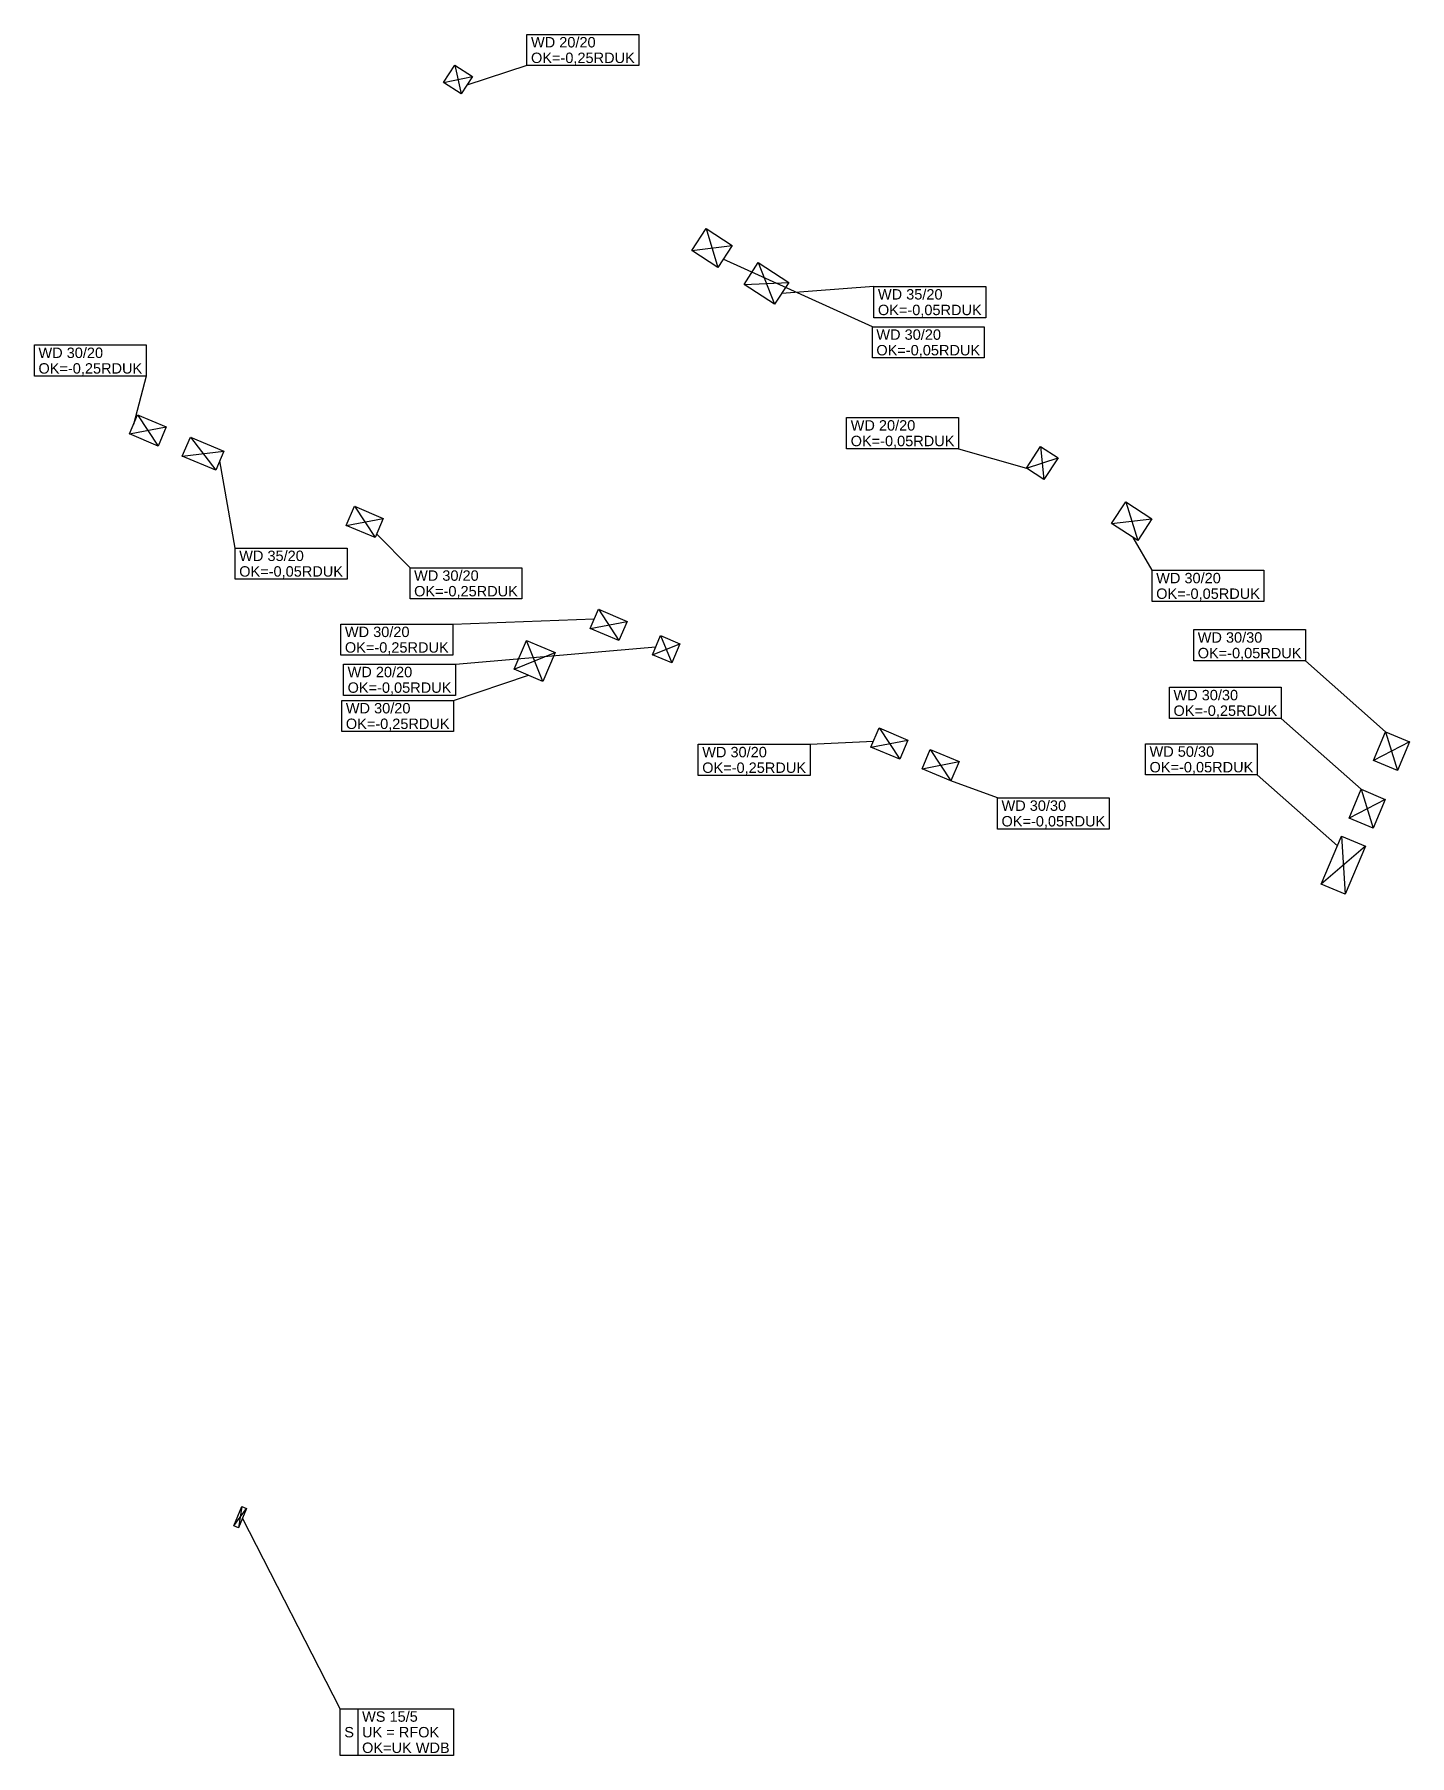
# Model space of a CAD drawing. Extents: x 18.3 to 92.3, y 20.8 to 61.6.
# Drawn here: x 71.62 to 84.84, y 30.75 to 47.3 of the extents above; entities that cross this region are included whole.
import ezdxf

# ---------------------------------------------------------------- set-up
doc = ezdxf.new("R2010")
doc.units = 0
doc.layers.add('Objekt', color=7, linetype='Continuous', lineweight=18)
doc.layers.add('Text', color=1, linetype='Continuous', lineweight=18, true_color=0xff0000)
doc.styles.get("Standard").update_dxf_attribs({"font": 'arial.ttf'})

msp = doc.modelspace()

# ---------------------------------------------------------------- texts
at = {"layer": 'Text', "color": 0, "linetype": 'ByBlock', "lineweight": -2, "ltscale": 0.18, "char_height": 0.1, "attachment_point": 1}
for s, insert in [('{\\fArial; WD 20/20 }', (76.355, 47.271)), ('{\\fArial; OK=-0,25RDUK }', (76.355, 47.121)), ('{\\fArial; WD 35/20 }', (79.69, 44.847)), ('{\\fArial; OK=-0,05RDUK }', (79.69, 44.697)), ('{\\fArial; WD 30/20 }', (79.675, 44.46)), ('{\\fArial; WD 30/20 }', (71.62, 44.285)), ('{\\fArial; OK=-0,05RDUK }', (79.675, 44.31)), ('{\\fArial; OK=-0,25RDUK }', (71.62, 44.135)), ('{\\fArial; WD 20/20 }', (79.428, 43.587)), ('{\\fArial; OK=-0,05RDUK }', (79.428, 43.437)), ('{\\fArial; WD 35/20 }', (73.55, 42.333)), ('{\\fArial; OK=-0,05RDUK }', (73.55, 42.183)), ('{\\fArial; WD 30/20 }', (75.231, 42.143)), ('{\\fArial; WD 30/20 }', (82.365, 42.119)), ('{\\fArial; OK=-0,25RDUK }', (75.231, 41.993)), ('{\\fArial; OK=-0,05RDUK }', (82.365, 41.969)), ('{\\fArial; WD 30/20 }', (74.566, 41.602)), ('{\\fArial; WD 30/30 }', (82.764, 41.548)), ('{\\fArial; OK=-0,25RDUK }', (74.566, 41.452)), ('{\\fArial; OK=-0,05RDUK }', (82.764, 41.398)), ('{\\fArial; WD 20/20 }', (74.592, 41.216)), ('{\\fArial; OK=-0,05RDUK }', (74.592, 41.066)), ('{\\fArial; WD 30/30 }', (82.531, 40.994)), ('{\\fArial; WD 30/20 }', (74.575, 40.868)), ('{\\fArial; OK=-0,25RDUK }', (74.575, 40.718)), ('{\\fArial; OK=-0,25RDUK }', (82.531, 40.844)), ('{\\fArial; WD 30/20 }', (78.001, 40.446)), ('{\\fArial; WD 50/30 }', (82.301, 40.451)), ('{\\fArial; OK=-0,25RDUK }', (78.001, 40.296)), ('{\\fArial; OK=-0,05RDUK }', (82.301, 40.301)), ('{\\fArial; WD 30/30 }', (80.878, 39.931)), ('{\\fArial; OK=-0,05RDUK }', (80.878, 39.781)), ('{\\fArial; WS 15/5 }', (74.731, 31.173)), ('{\\fArial; UK = RFOK }', (74.731, 31.023)), ('{\\fArial; OK=UK WDB }', (74.731, 30.873))]:
    msp.add_mtext(s, dxfattribs=dict(at, insert=insert))
at = {"layer": 'Text', "color": 3, "linetype": 'ByBlock', "lineweight": -2, "ltscale": 0.18, "true_color": 0x00ff00, "insert": (74.599, 31.023), "char_height": 0.1, "attachment_point": 1}
msp.add_mtext('{\\fArial;S}', dxfattribs=at)

# ---------------------------------------------------------------- linework, layer by layer
at = {"layer": 'Objekt', "color": 0, "linetype": 'ByBlock', "lineweight": -2, "ltscale": 0.18}
for p, q in [((75.553, 46.833), (75.663, 47)), ((75.663, 47), (75.83, 46.891)), ((75.663, 47), (75.721, 46.724)), ((75.553, 46.833), (75.83, 46.891)), ((75.721, 46.724), (75.553, 46.833)), ((75.83, 46.891), (75.721, 46.724)), ((77.94, 45.22), (78.076, 45.429)), ((78.076, 45.429), (78.328, 45.266)), ((78.076, 45.429), (78.191, 45.056)), ((77.94, 45.22), (78.328, 45.266)), ((78.191, 45.056), (77.94, 45.22)), ((78.328, 45.266), (78.191, 45.056)), ((78.443, 44.892), (78.579, 45.102)), ((78.579, 45.102), (78.872, 44.911)), ((78.579, 45.102), (78.736, 44.701)), ((78.443, 44.892), (78.872, 44.911)), ((78.736, 44.701), (78.443, 44.892)), ((78.872, 44.911), (78.736, 44.701)), ((72.534, 43.455), (72.612, 43.639)), ((72.534, 43.455), (72.888, 43.523)), ((72.612, 43.639), (72.888, 43.523)), ((72.612, 43.639), (72.811, 43.338)), ((72.888, 43.523), (72.811, 43.338)), ((72.811, 43.338), (72.534, 43.455)), ((73.041, 43.241), (73.119, 43.425)), ((73.119, 43.425), (73.441, 43.289)), ((73.119, 43.425), (73.363, 43.105)), ((73.041, 43.241), (73.441, 43.289)), ((73.363, 43.105), (73.041, 43.241)), ((73.441, 43.289), (73.363, 43.105)), ((81.156, 43.126), (81.292, 43.335)), ((81.156, 43.126), (81.46, 43.226)), ((81.292, 43.335), (81.46, 43.226)), ((81.292, 43.335), (81.324, 43.017)), ((81.46, 43.226), (81.324, 43.017)), ((81.324, 43.017), (81.156, 43.126)), ((74.618, 42.575), (74.696, 42.759)), ((74.696, 42.759), (74.973, 42.642)), ((74.696, 42.759), (74.895, 42.458)), ((81.975, 42.593), (82.111, 42.802)), ((82.111, 42.802), (82.363, 42.639)), ((82.111, 42.802), (82.226, 42.429)), ((74.618, 42.575), (74.973, 42.642)), ((74.895, 42.458), (74.618, 42.575)), ((74.973, 42.642), (74.895, 42.458)), ((81.975, 42.593), (82.363, 42.639)), ((82.226, 42.429), (81.975, 42.593)), ((82.363, 42.639), (82.226, 42.429)), ((76.963, 41.584), (77.041, 41.769)), ((77.041, 41.769), (77.317, 41.652)), ((77.041, 41.769), (77.239, 41.468)), ((76.963, 41.584), (77.317, 41.652)), ((77.239, 41.468), (76.963, 41.584)), ((77.317, 41.652), (77.239, 41.468)), ((76.233, 41.193), (76.35, 41.47)), ((76.35, 41.47), (76.626, 41.353)), ((76.509, 41.076), (76.35, 41.47)), ((77.562, 41.332), (77.639, 41.516)), ((77.562, 41.332), (77.824, 41.438)), ((77.639, 41.516), (77.824, 41.438)), ((77.639, 41.516), (77.746, 41.254)), ((77.824, 41.438), (77.746, 41.254)), ((76.233, 41.193), (76.626, 41.353)), ((76.626, 41.353), (76.509, 41.076)), ((77.746, 41.254), (77.562, 41.332)), ((76.509, 41.076), (76.233, 41.193)), ((79.662, 40.444), (79.74, 40.629)), ((79.74, 40.629), (80.016, 40.512)), ((79.74, 40.629), (79.938, 40.328)), ((84.492, 40.316), (84.609, 40.592)), ((84.609, 40.592), (84.839, 40.495)), ((84.609, 40.592), (84.723, 40.218)), ((79.662, 40.444), (80.016, 40.512)), ((79.938, 40.328), (79.662, 40.444)), ((80.016, 40.512), (79.938, 40.328)), ((80.155, 40.236), (80.232, 40.42)), ((80.232, 40.42), (80.509, 40.304)), ((80.232, 40.42), (80.431, 40.119)), ((84.839, 40.495), (84.492, 40.316)), ((84.839, 40.495), (84.723, 40.218)), ((80.155, 40.236), (80.509, 40.304)), ((80.431, 40.119), (80.155, 40.236)), ((80.509, 40.304), (80.431, 40.119)), ((84.723, 40.218), (84.492, 40.316)), ((84.259, 39.762), (84.375, 40.038)), ((84.606, 39.941), (84.259, 39.762)), ((84.375, 40.038), (84.606, 39.941)), ((84.375, 40.038), (84.489, 39.665)), ((84.606, 39.941), (84.489, 39.665)), ((84.489, 39.665), (84.259, 39.762)), ((83.99, 39.127), (84.185, 39.588)), ((84.185, 39.588), (84.415, 39.491)), ((84.185, 39.588), (84.221, 39.03)), ((84.415, 39.491), (83.99, 39.127)), ((84.415, 39.491), (84.221, 39.03)), ((84.221, 39.03), (83.99, 39.127)), ((73.536, 32.958), (73.613, 33.142)), ((73.536, 32.958), (73.659, 33.123)), ((73.613, 33.142), (73.582, 32.939)), ((73.659, 33.123), (73.582, 32.939)), ((73.613, 33.142), (73.659, 33.123)), ((73.582, 32.939), (73.536, 32.958))]:
    msp.add_line(p, q, dxfattribs=at)
at = {"layer": 'Text', "color": 0, "linetype": 'ByBlock', "lineweight": -2, "ltscale": 0.18}
for p, q in [((76.355, 46.996), (76.355, 47.296)), ((76.355, 47.296), (77.43, 47.296)), ((77.43, 47.296), (77.43, 46.996)), ((76.355, 46.996), (75.776, 46.808)), ((77.43, 46.996), (76.355, 46.996)), ((79.675, 44.485), (78.242, 45.134)), ((79.69, 44.872), (78.804, 44.806)), ((79.69, 44.572), (79.69, 44.872)), ((79.69, 44.872), (80.765, 44.872)), ((80.765, 44.872), (80.765, 44.572)), ((80.765, 44.572), (79.69, 44.572)), ((79.675, 44.185), (79.675, 44.485)), ((79.675, 44.485), (80.75, 44.485)), ((80.75, 44.485), (80.75, 44.185)), ((71.62, 44.01), (71.62, 44.31)), ((71.62, 44.31), (72.695, 44.31)), ((72.695, 44.31), (72.695, 44.01)), ((80.75, 44.185), (79.675, 44.185)), ((72.695, 44.01), (71.62, 44.01)), ((72.695, 44.01), (72.573, 43.547)), ((79.428, 43.312), (79.428, 43.612)), ((79.428, 43.612), (80.503, 43.612)), ((80.503, 43.612), (80.503, 43.312)), ((73.55, 42.358), (73.402, 43.197)), ((80.503, 43.312), (79.428, 43.312)), ((80.503, 43.312), (81.156, 43.126)), ((75.231, 42.168), (74.91, 42.495)), ((82.365, 42.144), (82.183, 42.458)), ((73.55, 42.058), (73.55, 42.358)), ((73.55, 42.358), (74.625, 42.358)), ((74.625, 42.358), (74.625, 42.058)), ((74.625, 42.058), (73.55, 42.058)), ((75.231, 41.868), (75.231, 42.168)), ((75.231, 42.168), (76.306, 42.168)), ((76.306, 42.168), (76.306, 41.868)), ((82.365, 41.844), (82.365, 42.144)), ((82.365, 42.144), (83.44, 42.144)), ((83.44, 42.144), (83.44, 41.844)), ((76.306, 41.868), (75.231, 41.868)), ((83.44, 41.844), (82.365, 41.844)), ((74.566, 41.327), (74.566, 41.627)), ((74.566, 41.627), (75.641, 41.627)), ((75.641, 41.627), (77.002, 41.677)), ((75.641, 41.627), (75.641, 41.327)), ((82.764, 41.273), (82.764, 41.573)), ((82.764, 41.573), (83.839, 41.573)), ((83.839, 41.573), (83.839, 41.273)), ((75.667, 41.241), (77.594, 41.408)), ((75.641, 41.327), (74.566, 41.327)), ((74.592, 40.941), (74.592, 41.241)), ((74.592, 41.241), (75.667, 41.241)), ((75.667, 41.241), (75.667, 40.941)), ((83.839, 41.273), (82.764, 41.273)), ((83.839, 41.273), (84.609, 40.592)), ((75.65, 40.893), (76.371, 41.135)), ((74.575, 40.593), (74.575, 40.893)), ((74.575, 40.893), (75.65, 40.893)), ((75.667, 40.941), (74.592, 40.941)), ((75.65, 40.893), (75.65, 40.593)), ((82.531, 40.719), (82.531, 41.019)), ((82.531, 41.019), (83.606, 41.019)), ((83.606, 41.019), (83.606, 40.719)), ((83.606, 40.719), (82.531, 40.719)), ((83.606, 40.719), (84.375, 40.038)), ((75.65, 40.593), (74.575, 40.593)), ((78.001, 40.171), (78.001, 40.471)), ((78.001, 40.471), (79.076, 40.471)), ((79.076, 40.471), (79.686, 40.501)), ((79.076, 40.471), (79.076, 40.171)), ((82.301, 40.176), (82.301, 40.476)), ((82.301, 40.476), (83.376, 40.476)), ((83.376, 40.476), (83.376, 40.176)), ((79.076, 40.171), (78.001, 40.171)), ((80.878, 39.956), (80.431, 40.119)), ((83.376, 40.176), (82.301, 40.176)), ((83.376, 40.176), (84.146, 39.496)), ((80.878, 39.656), (80.878, 39.956)), ((80.878, 39.956), (81.953, 39.956)), ((81.953, 39.956), (81.953, 39.656)), ((81.953, 39.656), (80.878, 39.656)), ((74.56, 31.198), (73.621, 33.031)), ((74.56, 30.748), (74.56, 31.198)), ((74.56, 31.198), (75.65, 31.198)), ((74.731, 30.748), (74.731, 31.198)), ((75.65, 31.198), (75.65, 30.748)), ((75.65, 30.748), (74.56, 30.748))]:
    msp.add_line(p, q, dxfattribs=at)

msp.set_redraw_order([(e.dxf.handle, doc.entitydb.next_handle()) for e in msp.query("TEXT MTEXT ATTDEF DIMENSION ARC_DIMENSION")])  # texts and dimensions are drawn at this point

doc.saveas('drawing.dxf')
